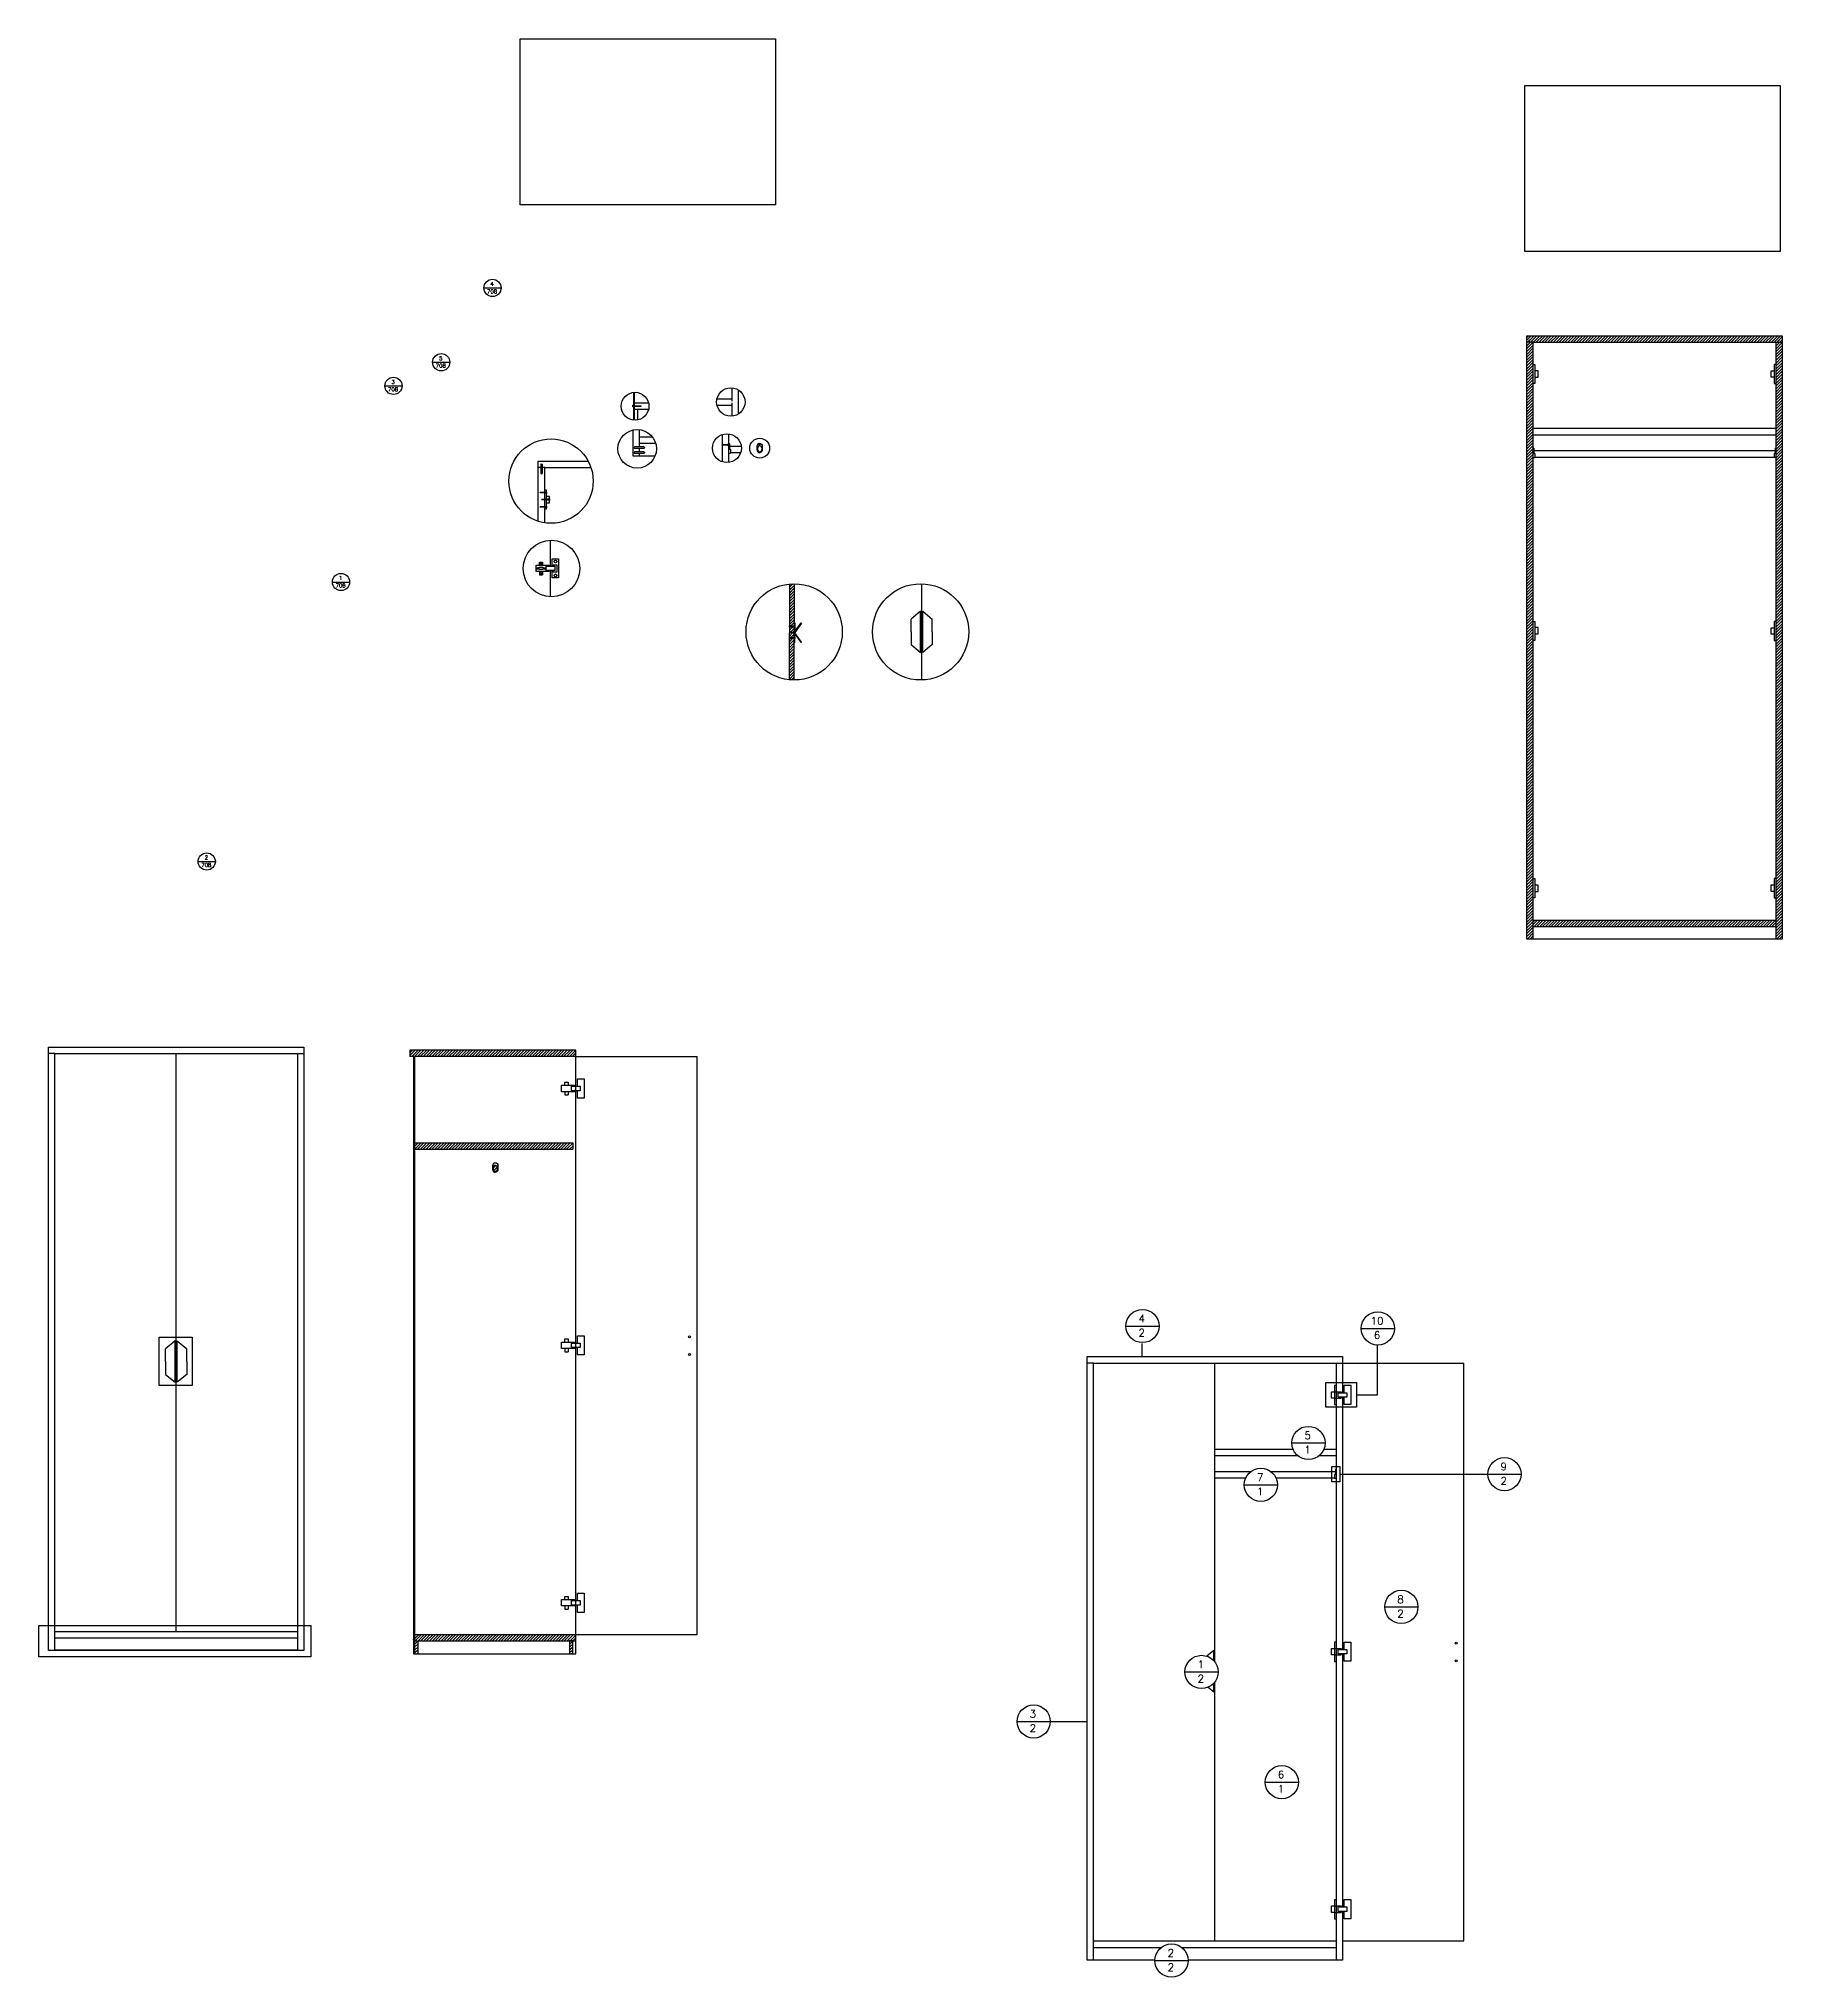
# Model space of a CAD drawing. Header units: millimetres. Extents: x -1607 to 2086, y -1080 to 527.
# Drawn here: x -39 to 507, y -445 to 163 of the extents above; entities that cross this region are included whole.
import ezdxf
from ezdxf.enums import TextEntityAlignment as Align

# ---------------------------------------------------------------- set-up
doc = ezdxf.new("R2010")
doc.units = ezdxf.units.MM
for name, color, linetype in [('campitura viti', 31, 'Continuous'), ('Dettagli', 252, 'Continuous'), ('QUOTE', 241, 'Continuous'), ('retini', 253, 'Continuous'), ('Simboli', 10, 'Continuous'), ('Simbolo zoom', 140, 'Continuous'), ('Tratteggi', 252, 'Continuous')]:
    doc.layers.add(name, color=color, linetype=linetype)
doc.styles.add('E-ROMANS', font='romans.shx', dxfattribs={"width": 0.8})
pattern_1 = [(45, (-473.2202, -219.89524), (-0.4490128, 0.4490128), [])]
pattern_2 = [(45, (-473.2202, -223.7905), (-0.4490128, 0.4490128), [])]

msp = doc.modelspace()

# ---------------------------------------------------------------- texts
at = {"layer": 'Simboli', "style": 'E-ROMANS'}
for s, height, p in [('4', 1.21, (103.24, 85.74)), ('708', 1.214, (103.24, 83.42)), ('708', 1.214, (87.17, 60.15)), ('5', 1.21, (87.17, 62.46)), ('3', 1.21, (72.22, 55.06)), ('708', 1.214, (72.22, 52.75)), ('1', 1.21, (55.8, -6.35)), ('708', 1.214, (55.8, -8.67)), ('708', 1.214, (13.73, -96.2)), ('2', 1.21, (13.73, -93.89)), ('4', 2.35, (306.75, -238.22)), ('2', 2.35, (306.75, -242.69)), ('10', 2.345, (380.47, -238.96)), ('6', 2.35, (380.47, -243.43)), ('5', 2.35, (358.73, -274.85)), ('1', 2.35, (358.73, -279.32)), ('9', 2.35, (420.15, -284.61)), ('7', 2.35, (343.84, -287.96)), ('1', 2.35, (343.84, -292.43)), ('2', 2.35, (420.15, -289.08)), ('8', 2.35, (387.84, -326.21)), ('2', 2.35, (387.84, -330.68)), ('1', 2.35, (325.25, -346.56)), ('2', 2.35, (325.25, -351.03)), ('3', 2.35, (272.66, -362.06)), ('2', 2.35, (272.66, -366.54)), ('6', 2.35, (350.38, -381.08)), ('1', 2.35, (350.38, -385.56)), ('2', 2.35, (315.84, -436.95)), ('2', 2.35, (315.84, -441.42))]:
    msp.add_text(s, height=height, dxfattribs=at).set_placement(p, align=Align.MIDDLE_CENTER)

# ---------------------------------------------------------------- hatches: boundary and pattern name
at = {"layer": 'campitura viti', "transparency": 33554541}
h = msp.add_hatch(color=256, dxfattribs=at)
h.dxf.hatch_style = 1
h.paths.add_polyline_path([(197, -24.99), (196.34, -24.99), (196.34, -25.28), (197, -25.28)])
h.paths.add_polyline_path([(198.06, -25.03), (197, -25.03), (197, -25.23), (198.06, -25.23)])
h.paths.add_polyline_path([(198.13, -24.95), (198.06, -24.95), (198.06, -25.31), (198.13, -25.31)])
h.paths.add_polyline_path([(198.13, -21.31), (198.06, -21.31), (198.06, -21.67), (198.13, -21.67)])
h.paths.add_polyline_path([(198.06, -21.4), (197, -21.4), (197, -21.6), (198.06, -21.6)])
h.paths.add_polyline_path([(197, -21.36), (196.34, -21.36), (196.34, -21.64), (197, -21.64)])
at = {"layer": 'retini'}
h = msp.add_hatch(dxfattribs=at)
h.set_pattern_fill('ANSI31', color=256, scale=0.2)
h.set_pattern_definition(pattern_2)
h.paths.add_polyline_path([(128.5, -183.24), (78.97, -183.24), (78.97, -185.24), (128.5, -185.24)])
at = {"layer": 'Tratteggi'}
h = msp.add_hatch(dxfattribs=at)
h.set_pattern_fill('ANSI31', color=256, scale=0.2)
h.paths.add_polyline_path([(507.4, 69.55), (427.4, 69.55), (427.4, 67.55), (429.4, 67.55), (505.4, 67.55), (507.4, 67.55)])
h = msp.add_hatch(dxfattribs=at)
h.set_pattern_fill('ANSI31', color=256, scale=0.2)
h.paths.add_polyline_path([(429.4, 67.55), (505.4, 67.55), (505.4, -119.45), (507.4, -119.45), (507.4, 69.55), (427.4, 69.55), (427.4, -119.45), (429.4, -119.45)])
h = msp.add_hatch(dxfattribs=at)
h.set_pattern_fill('ANSI31', color=256, scale=0.2)
edge = h.paths.add_edge_path()
edge.add_line((197, -25.23), (197, -25.28))
edge.add_line((197, -25.28), (196.4, -25.28))
edge.add_line((196.4, -25.28), (196.4, -38.22))
edge.add_arc((197.88, -23.21), 15.07, 264.35824, 270.05597)
edge.add_line((197.89, -38.29), (197.9, -25.23))
edge.add_line((197.9, -25.23), (197, -25.23))
edge = h.paths.add_edge_path()
edge.add_line((197, -21.36), (197, -21.4))
edge.add_line((197, -21.4), (197.9, -21.4))
edge.add_line((197.9, -21.4), (197.89, -8.14))
edge.add_arc((197.88, -23.21), 15.07, 89.94505, 95.64288)
edge.add_line((196.4, -8.21), (196.4, -21.36))
edge.add_line((196.4, -21.36), (197, -21.36))
h = msp.add_hatch(dxfattribs=at)
h.set_pattern_fill('ANSI31', color=256, scale=0.2)
h.paths.add_polyline_path([(197, -24.99), (197, -25.03), (197.9, -25.03), (197.9, -23.56), (197.86, -23.56), (196.4, -23.55), (196.4, -24.99)])
h.paths.add_polyline_path([(197, -21.6), (197, -21.64), (196.4, -21.64), (196.4, -23.4), (197.87, -23.4), (197.9, -23.4), (197.9, -21.6)])
h = msp.add_hatch(dxfattribs=at)
h.set_pattern_fill('ANSI31', color=256, scale=0.2)
h.paths.add_polyline_path([(197.9, -23.4), (198.06, -23.4), (200.22, -20.52), (200.06, -20.4), (198.06, -23.05), (198.06, -21.6), (197.9, -21.6)])
h.paths.add_polyline_path([(198.06, -23.56), (197.9, -23.56), (197.9, -25.03), (198.06, -25.03), (198.06, -23.9), (200.06, -26.56), (200.22, -26.44)])
h.paths.add_polyline_path([(197.9, -26.56), (198.06, -26.56), (198.06, -25.23), (197.9, -25.23)])
h.paths.add_polyline_path([(198.06, -20.4), (197.9, -20.4), (197.9, -21.4), (198.06, -21.4)])
h = msp.add_hatch(dxfattribs=at)
h.set_pattern_fill('ANSI31', color=256, scale=0.2)
h.paths.add_polyline_path([(505.4, -113.45), (429.4, -113.45), (429.4, -115.45), (505.4, -115.45)])
h = msp.add_hatch(dxfattribs=at)
h.set_pattern_fill('ANSI31', color=256, scale=0.2)
h.set_pattern_definition(pattern_1)
h.paths.add_polyline_path([(78.97, -343.24), (79.97, -343.24), (79.97, -339.24), (78.97, -339.24)])
h.paths.add_polyline_path([(128.5, -339.24), (127.5, -339.24), (127.5, -343.24), (128.5, -343.24)])
h.paths.add_polyline_path([(129.5, -339.24), (129.5, -337.24), (78.97, -337.24), (78.97, -339.24)])
h.paths.add_polyline_path([(77.5, -154.24), (77.5, -156.24), (78.67, -156.24), (78.67, -156.11), (78.97, -156.11), (78.97, -156.24), (129.5, -156.24), (129.5, -154.24)])
h = msp.add_hatch(dxfattribs=at)
h.set_pattern_fill('ANSI31', color=256, scale=0.2)
h.set_pattern_definition(pattern_1)
edge = h.paths.add_edge_path()
edge.add_line((78.67, -156.11), (78.67, -343.24))
edge.add_line((78.97, -156.11), (78.97, -343.24))
h = msp.add_hatch(dxfattribs=at)
h.set_pattern_fill('ANSI31', color=256, scale=0.2)
h.set_pattern_definition(pattern_2)
h.paths.add_polyline_path([(104.82, -190.77, 0.32614), (104.23, -190.24, 0.32127), (103.64, -190.77, 0.114597), (103.63, -191.78, 0.322798), (104.23, -192.24, 0.322798), (104.83, -191.78, 0.114597)])

# ---------------------------------------------------------------- linework, layer by layer
for p, q in [((429.4, 67.55), (427.41, 67.55)), ((505.4, 67.55), (507.4, 67.55)), ((147.5, 51.77), (147.5, 43.15)), ((147.8, 51.8), (147.8, 47.68)), ((173.71, 49.78), (178.31, 49.78)), ((147.8, 48.55), (152.24, 48.55)), ((147.8, 47.38), (147.8, 43.12)), ((147.8, 46.55), (152.28, 46.55)), ((148.8, 46.55), (148.8, 43.18)), ((173.71, 47.78), (178.31, 47.78)), ((149.45, 37.84), (153.5, 37.84)), ((429.4, 40.55), (505.4, 40.55)), ((429.4, 38.55), (505.4, 38.55)), ((147.45, 31.84), (147.45, 35.84)), ((149.45, 35.84), (154.5, 35.84)), ((177.6, 34.97), (181.28, 34.97)), ((177.9, 32.97), (181.12, 32.97)), ((186.2, 34.2), (186.4, 34.2)), ((187.69, 34.2), (187.86, 34.2)), ((429.59, 33.55), (505.21, 33.55)), ((429.88, 31.55), (504.91, 31.55)), ((118.48, 28.23), (117.73, 28.23)), ((119.73, 28.23), (118.98, 28.23)), ((121.53, -2.64), (121.53, 5.47)), ((121.53, -12.22), (121.53, -4.03)), ((54.62, -7.58), (54.62, -7.59)), ((196.4, -8.21), (196.4, -21.36)), ((197.89, -8.14), (197.9, -21.4)), ((237.82, -38.28), (237.82, -8.14)), ((237.49, -16.71), (234.49, -19.21)), ((238.13, -16.71), (241.13, -19.21)), ((196.4, -21.64), (196.4, -23.41)), ((196.4, -24.99), (196.4, -23.54)), ((197.85, -23.4), (196.41, -23.4)), ((197.86, -23.56), (196.41, -23.55)), ((198.06, -23.4), (197.85, -23.4)), ((198.06, -23.56), (197.86, -23.56)), ((198.06, -20.4), (197.9, -20.4)), ((197.9, -21.6), (197.9, -23.41)), ((197.9, -25.03), (197.9, -23.54)), ((198.06, -20.4), (198.06, -21.4)), ((198.06, -23.05), (200.06, -20.4)), ((200.22, -20.52), (198.06, -23.4)), ((198.06, -21.6), (198.06, -23.05)), ((200.22, -26.44), (198.06, -23.56)), ((198.06, -23.9), (200.06, -26.56)), ((198.06, -25.03), (198.06, -23.9)), ((200.06, -20.4), (200.22, -20.52)), ((234.49, -23.21), (234.49, -19.21)), ((234.49, -23.21), (234.49, -27.21)), ((241.13, -23.21), (241.13, -19.21)), ((241.13, -23.21), (241.13, -27.21)), ((196.4, -38.22), (196.4, -25.28)), ((197.89, -38.29), (197.9, -25.23)), ((198.06, -26.56), (197.9, -26.56)), ((198.06, -26.56), (198.06, -25.23)), ((200.06, -26.56), (200.22, -26.44)), ((234.49, -27.21), (237.49, -29.71)), ((241.13, -27.21), (238.13, -29.71)), ((429.4, -113.45), (505.4, -113.45)), ((427.4, -119.45), (427.4, -115.45)), ((429.4, -115.45), (505.4, -115.45)), ((-33.72, -155.24), (-35.71, -155.24)), ((4.28, -336.24), (4.28, -155.24)), ((42.28, -155.24), (44.28, -155.24)), ((129.5, -154.24), (77.5, -154.24)), ((77.5, -154.24), (77.5, -156.24)), ((78.67, -156.24), (77.5, -156.24)), ((78.67, -156.11), (78.67, -343.24)), ((78.67, -156.11), (78.97, -156.11)), ((78.97, -156.11), (78.97, -343.24)), ((129.5, -156.24), (78.97, -156.24)), ((129.5, -343.24), (129.5, -154.24)), ((129.5, -156.24), (167.5, -156.24)), ((167.5, -337.24), (167.5, -156.24)), ((78.97, -183.24), (128.5, -183.24)), ((78.97, -185.24), (128.5, -185.24)), ((128.5, -183.24), (128.5, -185.24)), ((3.95, -245.23), (0.95, -247.73)), ((0.95, -251.73), (0.95, -247.73)), ((4.58, -245.23), (7.58, -247.73)), ((7.58, -251.73), (7.58, -247.73)), ((0.95, -251.73), (0.95, -255.73)), ((7.58, -251.73), (7.58, -255.73)), ((291.68, -252.19), (289.68, -252.19)), ((329.68, -345.82), (329.68, -252.19)), ((367.68, -252.19), (369.68, -252.19)), ((369.68, -252.19), (407.68, -252.19)), ((407.68, -433.19), (407.68, -252.19)), ((0.95, -255.73), (3.95, -258.23)), ((7.58, -255.73), (4.58, -258.23)), ((329.68, -279.19), (354.15, -279.19)), ((363.81, -279.19), (367.68, -279.19)), ((329.68, -281.19), (355.59, -281.19)), ((362.37, -281.19), (367.68, -281.19)), ((329.68, -286.19), (340.93, -286.19)), ((329.68, -288.19), (339.34, -288.19)), ((347.24, -286.19), (367.49, -286.19)), ((348.83, -288.19), (367.19, -288.19)), ((-35.72, -342.24), (-35.72, -338.24)), ((-33.72, -336.24), (42.28, -336.24)), ((-33.72, -338.24), (42.28, -338.24)), ((78.97, -337.24), (129.5, -337.24)), ((78.97, -339.24), (129.5, -339.24)), ((79.97, -339.24), (79.97, -343.24)), ((128.5, -339.24), (127.5, -339.24)), ((127.5, -339.24), (127.5, -343.24)), ((128.5, -343.24), (128.5, -339.24)), ((128.5, -339.24), (128.5, -339.24)), ((129.5, -337.24), (167.5, -337.24)), ((78.67, -343.24), (79.97, -343.24)), ((79.97, -343.24), (129.5, -343.24)), ((329.35, -342.17), (327.16, -344)), ((322.97, -348.93), (322.97, -348.94)), ((329.68, -433.19), (329.68, -352.05)), ((327.59, -353.71), (329.35, -355.17)), ((289.68, -439.19), (289.68, -435.19)), ((291.68, -433.19), (367.68, -433.19)), ((291.68, -435.19), (312.92, -435.19)), ((319.25, -435.19), (367.68, -435.19)), ((369.68, -433.19), (407.68, -433.19))]:
    msp.add_line(p, q)
for points in [[(112.05, 162.54), (192.05, 162.54), (192.05, 110.54), (112.05, 110.54), (112.05, 162.54)], [(426.8, 147.9), (506.8, 147.9), (506.8, 95.9), (426.8, 95.9), (426.8, 147.9)], [(427.4, -119.45), (427.4, 69.55), (507.4, 69.55), (507.4, -119.45), (427.4, -119.45)], [(429.4, -119.44), (429.4, 67.55), (505.4, 67.55), (505.4, -119.45)], [(178.31, 53.22), (178.31, 49.03)], [(180.3, 52.61), (180.3, 44.95)], [(178.31, 48.55), (178.31, 44.34)], [(147.45, 31.84), (147.45, 40.05)], [(149.45, 34.69), (149.45, 40.13)], [(175.41, 30.03), (175.41, 38.62)], [(177.41, 35.47), (177.41, 38.8)], [(154.29, 31.84), (147.45, 31.84)], [(149.45, 33.13), (149.45, 34.19)], [(149.45, 31.84), (149.45, 32.63)], [(177.41, 29.85), (177.41, 35.17)], [(117.73, 11.4), (117.73, 30.23), (133.36, 30.23)], [(119.73, 20.49), (119.73, 28.23), (134.23, 28.23)], [(119.73, 10.94), (119.73, 15.7)], [(237.49, -29.71), (237.49, -16.71)], [(238.13, -29.71), (238.13, -16.71)], [(-35.72, -342.24), (-35.72, -153.24), (44.28, -153.24), (44.28, -342.24), (-35.72, -342.24)], [(-33.72, -342.24), (-33.72, -155.24), (42.28, -155.24), (42.28, -342.14)], [(3.95, -258.23), (3.95, -245.23)], [(4.58, -258.23), (4.58, -245.23)], [(289.68, -439.19), (289.68, -250.19), (369.68, -250.19), (369.68, -261.47)], [(291.68, -439.18), (291.68, -252.19), (367.68, -252.19), (367.68, -439.2)], [(369.68, -262.87), (369.68, -341.9)], [(329.35, -345.42), (329.35, -342.17)], [(369.68, -343.3), (369.68, -422.53)], [(329.35, -355.17), (329.35, -352.45)], [(369.68, -423.93), (369.68, -439.19), (321.3, -439.19)], [(310.88, -439.19), (289.68, -439.19)]]:
    msp.add_lwpolyline(points)
for points in [[(186.95, 35.85, 0.356419), (186.23, 34.91, 0.065942), (186.26, 33.52, 0.327771), (187.05, 32.91, 0.327771)], [(187.04, 35.11, 0.32127), (186.46, 34.57, 0.114597), (186.45, 33.57, 0.325196), (187.05, 33.11, 0.526304)], [(186.95, 35.85, -0.487445), (187.88, 34.94, -0.010432), (187.84, 33.52, -0.327771), (187.05, 32.91, -0.327771)], [(187.04, 35.11, -0.32614), (187.64, 34.57, -0.114597), (187.64, 33.57, -0.325196), (187.04, 33.11, -0.526304)]]:
    msp.add_lwpolyline(points, format="xyb")
at = {"layer": 'Dettagli'}
for p, q in [((429.4, 60.55), (429.9, 60.55)), ((429.9, 60.55), (429.9, 54.55)), ((430.9, 58.55), (429.9, 58.55)), ((429.9, 56.55), (430.9, 56.55)), ((430.9, 56.55), (430.9, 58.55)), ((503.9, 56.55), (503.9, 58.55)), ((503.9, 58.55), (504.9, 58.55)), ((504.9, 56.55), (503.9, 56.55)), ((505.4, 60.55), (504.9, 60.55)), ((504.9, 60.55), (504.9, 54.55)), ((429.9, 54.55), (429.4, 54.55)), ((504.9, 54.55), (505.4, 54.55)), ((147.33, 47.29), (147.34, 47.79)), ((147.48, 47.29), (147.33, 47.29)), ((147.34, 47.79), (147.49, 47.79)), ((147.49, 47.79), (147.48, 47.29)), ((147.48, 47.39), (148.08, 47.37)), ((147.49, 47.69), (148.09, 47.67)), ((148.09, 47.67), (148.08, 47.37)), ((148.09, 47.63), (149.9, 47.53)), ((148.09, 47.42), (149.9, 47.43)), ((149.9, 47.43), (149.9, 47.53)), ((150.89, 34.69), (147.89, 34.69)), ((150.89, 34.19), (147.89, 34.19)), ((150.89, 33.13), (147.89, 33.13)), ((150.89, 32.63), (147.89, 32.63)), ((176.98, 35.41), (175.62, 35.37)), ((175.62, 35.27), (175.62, 35.37)), ((176.98, 35.23), (175.62, 35.27)), ((177.58, 35.47), (176.98, 35.47)), ((176.98, 35.47), (176.98, 35.17)), ((177.58, 35.17), (176.98, 35.17)), ((177.6, 35.73), (177.41, 35.73)), ((177.41, 32.77), (177.9, 32.77)), ((177.73, 35.57), (177.58, 35.57)), ((177.58, 35.57), (177.58, 35.07)), ((177.58, 35.07), (177.73, 35.07)), ((177.6, 35.73), (177.6, 35.57)), ((177.6, 35.07), (177.6, 34.06)), ((177.6, 34.06), (177.9, 34.06)), ((177.73, 35.07), (177.73, 35.57)), ((177.9, 34.06), (177.9, 32.77)), ((429.59, 34.31), (429.4, 34.31)), ((429.4, 31.35), (429.89, 31.35)), ((429.59, 34.31), (429.59, 32.64)), ((429.59, 32.64), (429.88, 32.64)), ((429.88, 32.64), (429.88, 31.35)), ((505.21, 32.64), (504.91, 32.64)), ((504.91, 32.64), (504.91, 31.35)), ((505.4, 31.35), (504.91, 31.35)), ((505.21, 34.31), (505.4, 34.31)), ((505.21, 34.31), (505.21, 32.64)), ((118.48, 29.35), (118.48, 26.35)), ((118.98, 29.35), (118.98, 26.35)), ((119.64, 20.43), (118.28, 20.39)), ((118.28, 20.29), (118.28, 20.39)), ((119.64, 20.25), (118.28, 20.29)), ((120.61, 18.28), (118.8, 18.23)), ((118.8, 18.13), (118.8, 18.23)), ((120.24, 20.49), (119.64, 20.49)), ((119.64, 20.49), (119.64, 20.19)), ((120.24, 20.19), (119.64, 20.19)), ((119.73, 21.23), (120.23, 21.23)), ((120.23, 21.23), (120.23, 20.49)), ((120.23, 20.19), (120.23, 18.27)), ((121.23, 19.23), (120.23, 19.23)), ((120.39, 20.59), (120.24, 20.59)), ((120.24, 20.59), (120.24, 20.09)), ((120.24, 20.09), (120.39, 20.09)), ((120.39, 20.09), (120.39, 20.59)), ((121.21, 18.33), (120.61, 18.33)), ((120.61, 18.33), (120.61, 18.03)), ((121.36, 18.43), (121.21, 18.43)), ((121.21, 18.43), (121.21, 18.03)), ((121.23, 18.43), (121.23, 19.23)), ((121.36, 17.93), (121.36, 18.43)), ((119.64, 15.94), (118.27, 15.9)), ((118.27, 15.8), (118.27, 15.9)), ((119.63, 15.76), (118.27, 15.8)), ((120.61, 18.08), (118.8, 18.13)), ((120.23, 16), (119.64, 16)), ((119.64, 16), (119.64, 15.7)), ((120.23, 15.7), (119.64, 15.7)), ((120.23, 15.23), (119.72, 15.23)), ((120.23, 18.09), (120.23, 16)), ((120.23, 17.23), (121.23, 17.23)), ((120.38, 16.1), (120.23, 16.1)), ((120.23, 16.1), (120.23, 15.6)), ((120.23, 15.7), (120.23, 15.23)), ((120.23, 15.6), (120.38, 15.6)), ((120.38, 15.6), (120.38, 16.1)), ((121.21, 18.03), (120.61, 18.03)), ((121.21, 18.03), (121.21, 17.93)), ((121.21, 17.93), (121.36, 17.93)), ((121.23, 17.23), (121.23, 17.93)), ((117.06, -4.33), (117.06, -2.33)), ((117.06, -2.33), (118.06, -2.33)), ((117.06, -2.33), (119.06, -2.33)), ((121.06, -4.33), (117.06, -4.33)), ((118.06, -2.33), (118.06, -1.33)), ((118.06, -1.33), (119.06, -1.33)), ((118.06, -4.33), (118.06, -5.33)), ((118.06, -5.33), (119.06, -5.33)), ((119.06, -1.33), (119.06, -2.33)), ((119.06, -2.33), (121.06, -2.33)), ((119.06, -4.33), (119.06, -5.33)), ((121.06, -2.33), (121.06, -2.64)), ((121.06, -4.03), (121.06, -4.33)), ((122.07, -0.33), (124.07, -0.33)), ((122.07, -2.64), (122.07, -0.33)), ((122.07, -6.33), (122.07, -4.03)), ((124.07, -0.33), (124.07, -6.33)), ((124.07, -6.33), (122.07, -6.33)), ((198.06, -21.4), (197, -21.4)), ((197, -21.4), (197, -21.6)), ((198.06, -21.6), (197, -21.6)), ((198.06, -21.31), (198.13, -21.31)), ((198.13, -21.67), (198.06, -21.67)), ((198.13, -21.31), (198.13, -21.67)), ((429.4, -19.92), (429.9, -19.92)), ((429.9, -19.92), (429.9, -25.92)), ((430.9, -21.83), (429.9, -21.83)), ((429.9, -23.83), (430.9, -23.83)), ((430.9, -23.83), (430.9, -21.83)), ((503.9, -23.93), (503.9, -21.93)), ((503.9, -21.93), (504.9, -21.93)), ((504.9, -23.93), (503.9, -23.93)), ((505.4, -19.93), (504.9, -19.93)), ((504.9, -19.93), (504.9, -25.93)), ((198.06, -25.03), (197, -25.03)), ((197, -25.03), (197, -25.23)), ((198.06, -25.23), (197, -25.23)), ((198.06, -24.95), (198.13, -24.95)), ((198.13, -25.31), (198.06, -25.31)), ((198.13, -24.95), (198.13, -25.31)), ((429.9, -25.92), (429.4, -25.92)), ((504.9, -25.93), (505.4, -25.93)), ((429.4, -100.45), (429.9, -100.45)), ((429.9, -100.45), (429.9, -106.45)), ((430.9, -102.51), (429.9, -102.51)), ((430.9, -104.51), (430.9, -102.51)), ((503.9, -104.47), (503.9, -102.47)), ((503.9, -102.47), (504.9, -102.47)), ((505.4, -100.47), (504.9, -100.47)), ((504.9, -100.47), (504.9, -106.47)), ((429.9, -106.45), (429.4, -106.45)), ((429.9, -104.51), (430.9, -104.51)), ((504.9, -104.47), (503.9, -104.47)), ((504.9, -106.47), (505.4, -106.47)), ((130.04, -163.22), (132.04, -163.22)), ((130.04, -165.52), (130.04, -163.22)), ((132.04, -163.22), (132.04, -169.22)), ((125.03, -167.22), (125.03, -165.22)), ((125.03, -165.22), (126.03, -165.22)), ((125.03, -165.22), (127.03, -165.22)), ((129.03, -167.22), (125.03, -167.22)), ((126.03, -165.22), (126.03, -164.22)), ((126.03, -164.22), (127.03, -164.22)), ((126.03, -167.22), (126.03, -168.22)), ((126.03, -168.22), (127.03, -168.22)), ((127.03, -164.22), (127.03, -165.22)), ((127.03, -165.22), (129.03, -165.22)), ((127.03, -167.22), (127.03, -168.22)), ((129.03, -165.22), (129.03, -165.52)), ((129.03, -166.92), (129.03, -167.22)), ((130.04, -169.22), (130.04, -166.92)), ((132.04, -169.22), (130.04, -169.22)), ((103.38, -191.15), (103.58, -191.15)), ((104.87, -191.15), (105.05, -191.15)), ((125.03, -247.65), (125.03, -245.65)), ((125.03, -245.65), (126.03, -245.65)), ((125.03, -245.65), (127.03, -245.65)), ((129.03, -247.65), (125.03, -247.65)), ((126.03, -245.65), (126.03, -244.65)), ((126.03, -244.65), (127.03, -244.65)), ((126.03, -247.65), (126.03, -248.65)), ((126.03, -248.65), (127.03, -248.65)), ((127.03, -244.65), (127.03, -245.65)), ((127.03, -245.65), (129.03, -245.65)), ((127.03, -247.65), (127.03, -248.65)), ((129.03, -245.65), (129.03, -245.95)), ((129.03, -247.35), (129.03, -247.65)), ((130.04, -243.65), (132.04, -243.65)), ((130.04, -245.95), (130.04, -243.65)), ((130.04, -249.65), (130.04, -247.35)), ((132.04, -243.65), (132.04, -249.65)), ((132.04, -249.65), (130.04, -249.65)), ((367.68, -259.19), (367.18, -259.19)), ((367.18, -259.19), (367.18, -265.19)), ((370.21, -259.17), (372.21, -259.17)), ((370.21, -261.47), (370.21, -259.17)), ((372.21, -259.17), (372.21, -265.17)), ((366.18, -263.19), (366.18, -261.17)), ((366.18, -261.17), (367.2, -261.17)), ((367.18, -263.19), (366.18, -263.19)), ((367.18, -263.19), (369.2, -263.17)), ((367.18, -265.19), (367.68, -265.19)), ((367.2, -261.17), (369.2, -261.17)), ((369.2, -261.17), (369.2, -261.47)), ((369.2, -262.87), (369.2, -263.17)), ((370.21, -265.17), (370.21, -262.87)), ((372.21, -265.17), (370.21, -265.17)), ((367.49, -287.1), (367.19, -287.1)), ((367.19, -287.1), (367.19, -288.39)), ((367.68, -288.39), (367.19, -288.39)), ((367.49, -285.43), (367.68, -285.43)), ((367.49, -285.43), (367.49, -287.1)), ((125.03, -328.28), (125.03, -326.28)), ((125.03, -326.28), (126.03, -326.28)), ((125.03, -326.28), (127.03, -326.28)), ((126.03, -326.28), (126.03, -325.28)), ((126.03, -325.28), (127.03, -325.28)), ((127.03, -325.28), (127.03, -326.28)), ((127.03, -326.28), (129.03, -326.28)), ((129.03, -326.28), (129.03, -326.58)), ((130.04, -324.28), (132.04, -324.28)), ((130.04, -326.58), (130.04, -324.28)), ((132.04, -324.28), (132.04, -330.28)), ((129.03, -328.28), (125.03, -328.28)), ((126.03, -328.28), (126.03, -329.28)), ((126.03, -329.28), (127.03, -329.28)), ((127.03, -328.28), (127.03, -329.28)), ((129.03, -327.98), (129.03, -328.28)), ((130.04, -330.28), (130.04, -327.98)), ((132.04, -330.28), (130.04, -330.28)), ((367.68, -339.62), (367.18, -339.62)), ((367.18, -339.62), (367.18, -345.62)), ((370.21, -339.6), (372.21, -339.6)), ((370.21, -341.9), (370.21, -339.6)), ((372.21, -339.6), (372.21, -345.6)), ((366.18, -343.62), (366.18, -341.6)), ((366.18, -341.6), (367.2, -341.6)), ((367.18, -343.62), (366.18, -343.62)), ((367.18, -343.62), (369.2, -343.6)), ((367.18, -345.62), (367.68, -345.62)), ((367.2, -341.6), (369.2, -341.6)), ((369.2, -341.6), (369.2, -341.9)), ((369.2, -343.3), (369.2, -343.6)), ((370.21, -345.6), (370.21, -343.3)), ((372.21, -345.6), (370.21, -345.6)), ((366.18, -424.25), (366.18, -422.23)), ((366.18, -422.23), (367.2, -422.23)), ((367.18, -424.25), (366.18, -424.25)), ((367.68, -420.25), (367.18, -420.25)), ((367.18, -420.25), (367.18, -426.25)), ((367.18, -424.25), (369.2, -424.23)), ((367.2, -422.23), (369.2, -422.23)), ((369.2, -422.23), (369.2, -422.53)), ((369.2, -423.93), (369.2, -424.23)), ((370.21, -420.23), (372.21, -420.23)), ((370.21, -422.53), (370.21, -420.23)), ((370.21, -426.23), (370.21, -423.93)), ((372.21, -420.23), (372.21, -426.23)), ((367.18, -426.25), (367.68, -426.25)), ((372.21, -426.23), (370.21, -426.23))]:
    msp.add_line(p, q, dxfattribs=at)
for points in [[(147.89, 34.69, 0.408688), (147.89, 34.19, 0.002507)], [(147.89, 33.13, 0.408688), (147.89, 32.63, 0.002507)], [(150.89, 34.69, -0.348554), (150.89, 34.19, 0.237997)], [(150.89, 33.13, -0.348554), (150.89, 32.63, 0.237997)], [(118.48, 29.35, -0.348554), (118.98, 29.35, 0.237997)], [(118.48, 26.35, 0.408688), (118.98, 26.35, 0.002507)], [(104.13, -189.5, 0.356419), (103.41, -190.43, 0.065942), (103.44, -191.83, 0.327771), (104.23, -192.44, 0.327771)], [(104.23, -190.24, 0.32127), (103.64, -190.77, 0.114597), (103.63, -191.78, 0.325196), (104.24, -192.24, 0.526304)], [(104.13, -189.5, -0.487445), (105.06, -190.41, -0.010432), (105.02, -191.83, -0.327771), (104.23, -192.44, -0.327771)], [(104.23, -190.24, -0.32614), (104.82, -190.77, -0.114597), (104.83, -191.78, -0.325196), (104.22, -192.24, -0.526304)]]:
    msp.add_lwpolyline(points, format="xyb", dxfattribs=at)
for points in [[(119.73, 18.25), (119.73, 20.19)], [(119.73, 16), (119.73, 18.1)], [(122.37, -2.64), (122.37, -2.26), (123.55, -2.26), (123.55, -4.46), (122.37, -4.46), (122.37, -4.03)]]:
    msp.add_lwpolyline(points, dxfattribs=at)
for points in [[(117.97, -2.97), (119.16, -2.97), (119.16, -3.7), (117.97, -3.7)], [(120.19, -2.64), (122.85, -2.64), (122.85, -4.03), (120.19, -4.03)], [(196.34, -21.64), (197, -21.64), (197, -21.36), (196.34, -21.36)], [(196.34, -25.28), (197, -25.28), (197, -24.99), (196.34, -24.99)], [(128.16, -165.52), (130.82, -165.52), (130.82, -166.92), (128.16, -166.92)], [(128.16, -245.95), (130.82, -245.95), (130.82, -247.35), (128.16, -247.35)], [(368.33, -261.47), (370.99, -261.47), (370.99, -262.87), (368.33, -262.87)], [(128.16, -326.58), (130.82, -326.58), (130.82, -327.98), (128.16, -327.98)], [(368.33, -341.9), (370.99, -341.9), (370.99, -343.3), (368.33, -343.3)], [(368.33, -422.53), (370.99, -422.53), (370.99, -423.93), (368.33, -423.93)]]:
    msp.add_lwpolyline(points, close=True, dxfattribs=at)
for centre, radius in [((117.47, -3.36), 0.258), ((118.56, -1.84), 0.258), ((118.56, -4.88), 0.258), ((119.65, -3.36), 0.258), ((123.09, -1.18), 0.447), ((123.09, -5.51), 0.447), ((165.12, -243.99), 0.3), ((165.12, -249.54), 0.3), ((405.29, -339.94), 0.3), ((405.29, -345.49), 0.3)]:
    msp.add_circle(centre, radius, dxfattribs=at)
at = {"layer": 'QUOTE'}
msp.add_lwpolyline([(-33.72, -338.24), (42.28, -338.24), (42.28, -342.14), (-33.72, -342.14)], close=True, dxfattribs=at)
at = {"layer": 'Simboli'}
for p, q in [((100.67, 84.51), (106.07, 84.51)), ((84.6, 61.23), (90, 61.23)), ((69.65, 53.83), (75.04, 53.83)), ((53.23, -7.59), (58.62, -7.59)), ((11.15, -95.12), (16.55, -95.12)), ((301.78, -240.6), (312.21, -240.6)), ((375.5, -241.34), (385.93, -241.34)), ((306.86, -250.19), (306.86, -246.06)), ((380.66, -262.16), (380.66, -246.56)), ((374.08, -262.16), (380.66, -262.16)), ((353.77, -277.23), (364.19, -277.23)), ((338.87, -290.34), (349.3, -290.34)), ((368.83, -286.99), (415.18, -286.99)), ((415.18, -286.99), (425.61, -286.99)), ((382.87, -328.58), (393.29, -328.58)), ((320.29, -348.94), (330.71, -348.94)), ((267.69, -364.44), (278.11, -364.44)), ((278.11, -364.44), (289.68, -364.44)), ((345.41, -383.46), (355.84, -383.46)), ((310.87, -439.33), (321.3, -439.33))]:
    msp.add_line(p, q, dxfattribs=at)
for points in [[(-1.09, -244.08), (9.27, -244.08), (9.27, -259.24), (-1.09, -259.24)], [(364.41, -258.27), (374.08, -258.27), (374.08, -266.06), (364.41, -266.06)], [(366.28, -284.62), (368.83, -284.62), (368.83, -289.36), (366.28, -289.36)], [(-38.77, -334.4), (46.51, -334.4), (46.51, -344.17), (-38.77, -344.17)]]:
    msp.add_lwpolyline(points, close=True, dxfattribs=at)
for centre, radius in [((103.37, 84.51), 2.7), ((87.3, 61.23), 2.7), ((72.35, 53.83), 2.7), ((55.92, -7.59), 2.7), ((13.85, -95.12), 2.7), ((307, -240.6), 5.21), ((380.71, -241.34), 5.21), ((358.98, -277.23), 5.21), ((344.08, -290.34), 5.21), ((420.4, -286.99), 5.21), ((388.08, -328.58), 5.21), ((325.5, -348.94), 5.21), ((272.9, -364.44), 5.21), ((350.63, -383.46), 5.21), ((316.09, -439.33), 5.21)]:
    msp.add_circle(centre, radius, dxfattribs=at)
at = {"layer": 'Simbolo zoom'}
for centre, radius in [((148.04, 47.46), 4.35), ((178.04, 48.78), 4.45), ((121.71, 24), 13.21), ((148.7, 34.13), 6.04), ((176.81, 34.33), 4.52), ((187.07, 34.32), 3.1), ((121.83, -3.38), 8.85), ((197.88, -23.21), 15.07), ((237.49, -23.21), 15.07)]:
    msp.add_circle(centre, radius, dxfattribs=at)
at = {"layer": 'Tratteggi'}
msp.add_circle((187.04, 35.41), 0.12, dxfattribs=at)

msp.set_redraw_order([(e.dxf.handle, doc.entitydb.next_handle()) for e in msp.query("TEXT MTEXT ATTDEF DIMENSION ARC_DIMENSION")])  # texts and dimensions are drawn at this point

doc.saveas('drawing.dxf')
